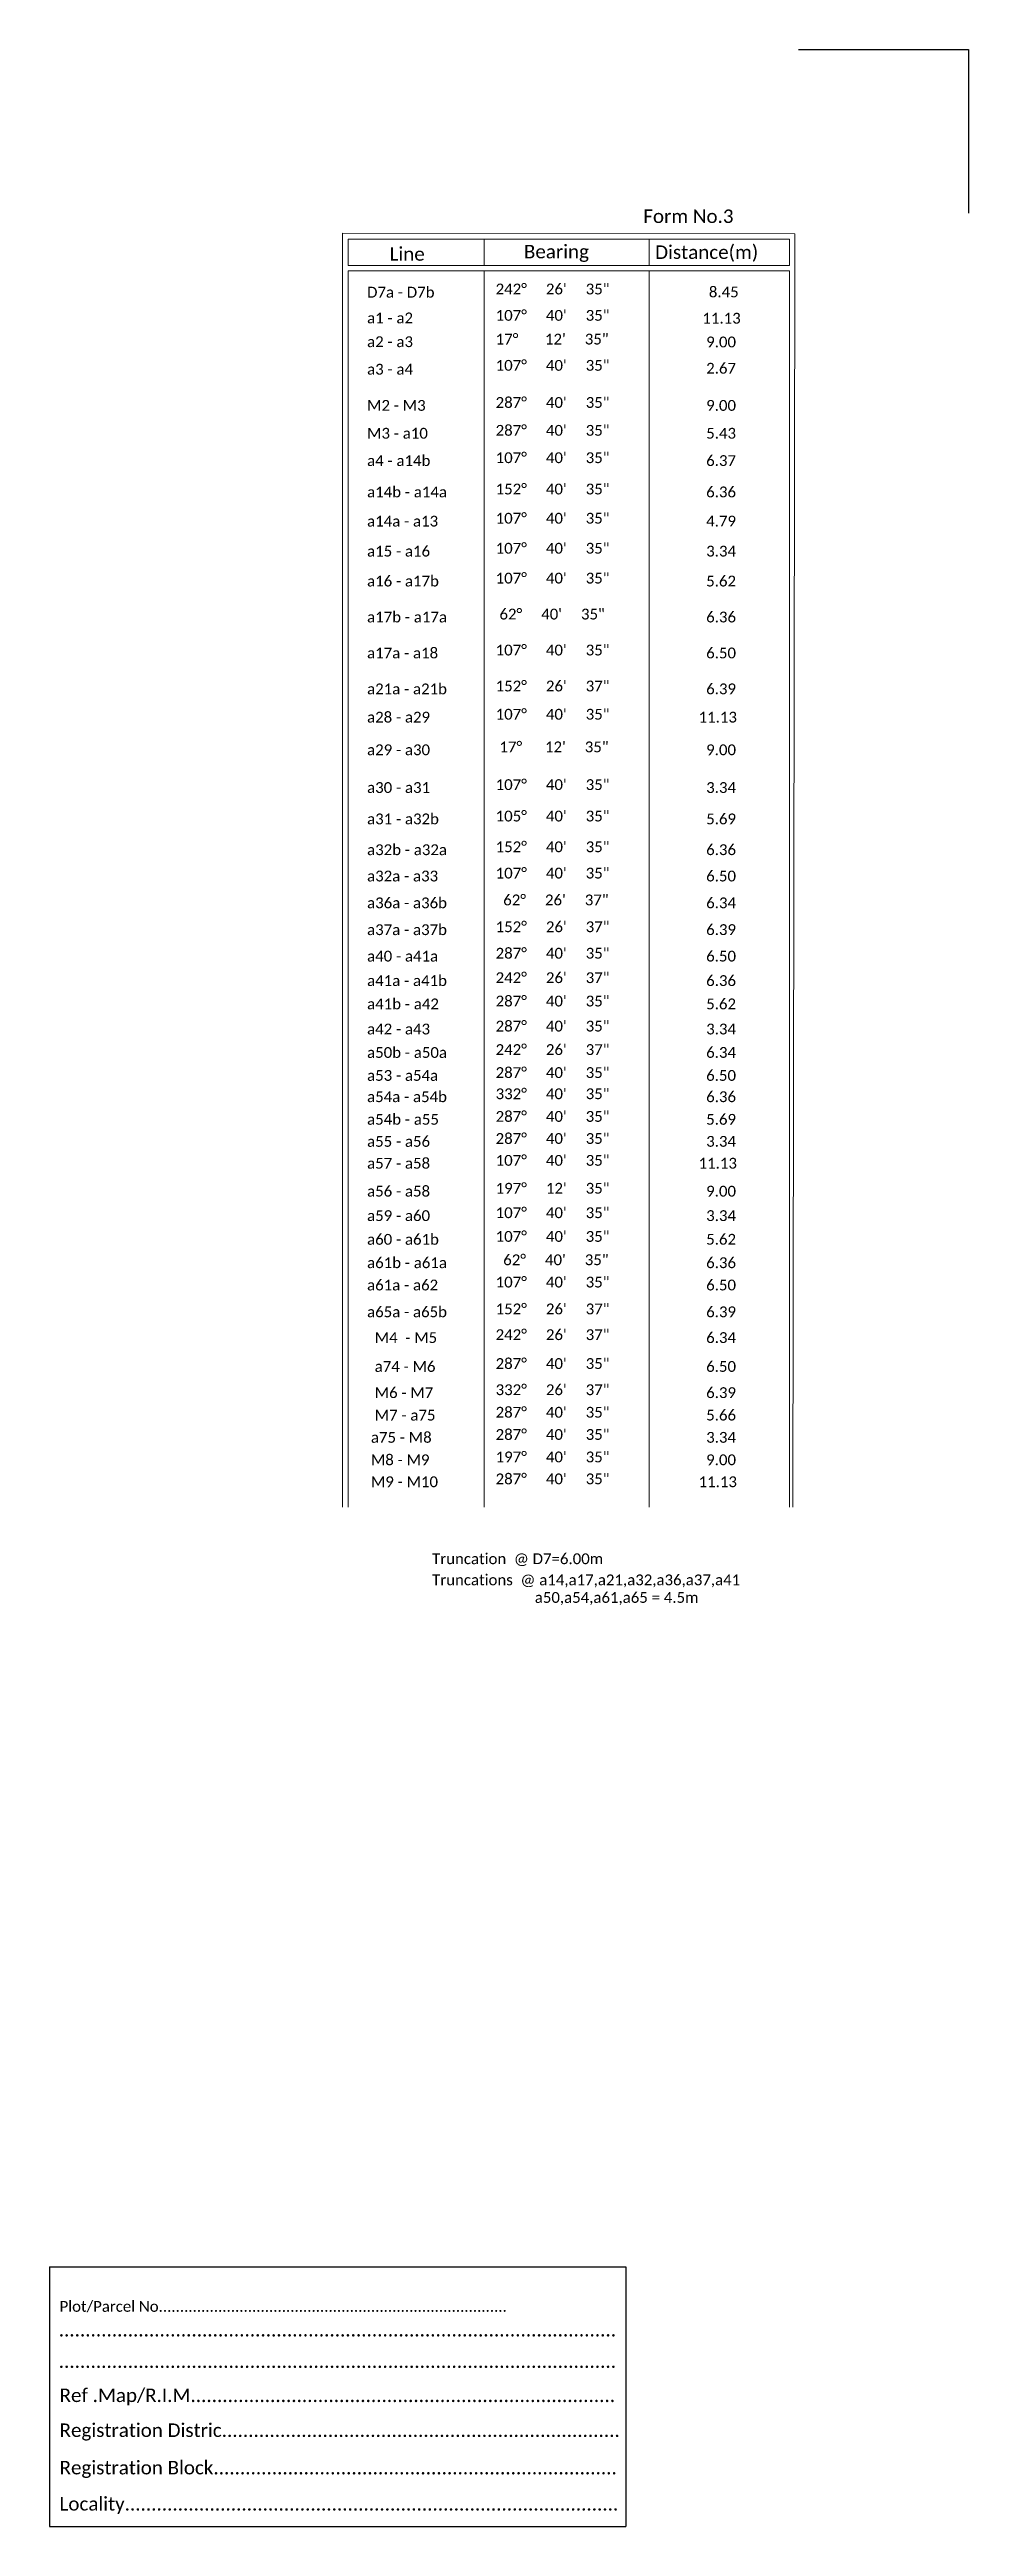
# Model space of a CAD drawing. Header units: metres. Extents: x -4486 to -2975, y 114226 to 114766.
# Drawn here: x -3906.6 to -3736.3, y 114307.6 to 114766.4 of the extents above; entities that cross this region are included whole.
import ezdxf

# ---------------------------------------------------------------- set-up
doc = ezdxf.new("R2010")
doc.units = ezdxf.units.M
doc.layers.add('form', color=7, linetype='Continuous', lineweight=5)
doc.styles.add('Legend', font='calibri.ttf')

msp = doc.modelspace()

# ---------------------------------------------------------------- texts
at = {"style": 'Legend'}
for s, p in [('D7a - D7b', (-3847.71, 114720.47)), ('8.45', (-3784.38, 114720.52)), ('a1 - a2', (-3847.71, 114715.7)), (' 11.13', (-3786.28, 114715.65)), ('a2 - a3', (-3847.71, 114711.3)), ('  9.00', (-3786.28, 114711.25)), ('a3 - a4', (-3847.71, 114706.2)), ('  2.67', (-3786.28, 114706.38)), ('M2 - M3', (-3847.71, 114699.5)), ('  9.00', (-3786.28, 114699.5)), ('M3 - a10', (-3847.71, 114694.34)), ('  5.43', (-3786.28, 114694.34)), ('a4 - a14b', (-3847.71, 114689.27)), ('  6.37', (-3786.28, 114689.28)), ('a14b - a14a', (-3847.71, 114683.47)), ('  6.36', (-3786.28, 114683.47)), ('a14a - a13', (-3847.71, 114678.06)), ('  4.79', (-3786.28, 114678.07)), ('a15 - a16', (-3847.71, 114672.5)), ('  3.34', (-3786.28, 114672.5)), ('a16 - a17b', (-3847.71, 114666.96)), ('  5.62', (-3786.28, 114666.96)), ('a17b - a17a', (-3847.71, 114660.3)), ('  6.36', (-3786.28, 114660.3)), ('a17a - a18', (-3847.71, 114653.64)), ('  6.50', (-3786.28, 114653.64)), ('a21a - a21b', (-3847.71, 114646.98)), ('  6.39', (-3786.28, 114646.99)), ('a28 - a29', (-3847.71, 114641.75)), ('11.13', (-3786.28, 114641.75)), ('a29 - a30', (-3847.71, 114635.7)), ('  9.00', (-3786.28, 114635.7)), ('a30 - a31', (-3847.71, 114628.71)), ('  3.34', (-3786.28, 114628.71)), ('a31 - a32b', (-3847.71, 114622.9)), ('  5.69', (-3786.28, 114622.9)), ('a32b - a32a', (-3847.71, 114617.19)), ('  6.36', (-3786.28, 114617.2)), ('a32a - a33', (-3847.71, 114612.32)), ('  6.50', (-3786.28, 114612.32)), ('a36a - a36b', (-3847.71, 114607.35)), ('  6.34', (-3786.28, 114607.35)), ('a37a - a37b', (-3847.71, 114602.38)), ('  6.39', (-3786.28, 114602.39)), ('a40 - a41a', (-3847.71, 114597.48)), ('  6.50', (-3786.28, 114597.48)), ('a41a - a41b', (-3847.71, 114592.95)), ('  6.36', (-3786.28, 114592.95)), ('a41b - a42', (-3847.71, 114588.63)), ('  5.62', (-3786.28, 114588.63)), ('a42 - a43', (-3847.71, 114583.98)), ('  3.34', (-3786.28, 114583.98)), ('a50b - a50a', (-3847.71, 114579.63)), ('  6.34', (-3786.28, 114579.64)), ('a53 - a54a', (-3847.71, 114575.38)), ('  6.50', (-3786.28, 114575.38)), ('a54a - a54b', (-3847.71, 114571.44)), ('a54b - a55', (-3847.71, 114567.25)), ('  6.36', (-3786.28, 114571.44)), ('  5.69', (-3786.28, 114567.25)), ('a55 - a56', (-3847.71, 114563.16)), ('  3.34', (-3786.28, 114563.17)), ('a57 - a58', (-3847.71, 114559.11)), ('11.13', (-3786.28, 114559.12)), ('a56 - a58', (-3847.71, 114553.94)), ('  9.00', (-3786.28, 114553.94)), ('a59 - a60', (-3847.71, 114549.41)), ('  3.34', (-3786.28, 114549.41)), ('a60 - a61b', (-3847.71, 114545.02)), ('  5.62', (-3786.28, 114545.03)), ('a61b - a61a', (-3847.71, 114540.69)), ('  6.36', (-3786.28, 114540.69)), ('a61a - a62', (-3847.71, 114536.56)), ('  6.50', (-3786.28, 114536.56)), ('a65a - a65b', (-3847.71, 114531.59)), ('  6.39', (-3786.28, 114531.59)), ('  M4  - M5', (-3847.71, 114526.82)), ('  6.34', (-3786.28, 114526.82)), ('  a74 - M6', (-3847.71, 114521.47)), ('  6.50', (-3786.28, 114521.47)), ('  M6 - M7', (-3847.71, 114516.62)), ('  M7 - a75', (-3847.71, 114512.45)), ('  6.39', (-3786.28, 114516.62)), ('  5.66', (-3786.28, 114512.46)), (' a75 - M8', (-3847.71, 114508.34)), ('  3.34', (-3786.28, 114508.34)), (' M8 - M9', (-3847.71, 114504.18)), ('  9.00', (-3786.28, 114504.18)), (' M9 - M10', (-3847.71, 114500.11)), ('11.13', (-3786.28, 114500.11))]:
    msp.add_text(s, height=2, dxfattribs=at).set_placement(p)
at = {"color": 7, "style": 'Legend'}
msp.add_text('Plot/Parcel No..................................................................................', height=2, dxfattribs=at).set_placement((-3904.7, 114347.36))
at = {"color": 7, "char_height": 2, "attachment_point": 1, "style": 'Legend'}
for s, heights, insert in [('242%%D     26\'     35"', [0], (-3823.89, 114723.06)), ('107%%D     40\'     35"', [0], (-3823.89, 114718.18)), ('17%%D       12\'     35"', [0], (-3823.89, 114713.78)), ('107%%D     40\'     35"', [2.05], (-3823.89, 114708.92)), ('287%%D     40\'     35"', [0], (-3823.89, 114702.04)), ('287%%D     40\'     35"', [0], (-3823.89, 114696.88)), ('107%%D     40\'     35"', [0], (-3823.89, 114691.81)), ('152%%D     40\'     35"', [0], (-3823.89, 114686.01)), ('107%%D     40\'     35"', [0], (-3823.89, 114680.6)), ('107%%D     40\'     35"', [0], (-3823.89, 114675.04)), ('107%%D     40\'     35"', [0], (-3823.89, 114669.5)), (' 62%%D     40\'     35"', [0], (-3823.89, 114662.84)), ('107%%D     40\'     35"', [0], (-3823.89, 114656.18)), ('152%%D     26\'     37"', [0], (-3823.89, 114649.52)), ('107%%D     40\'     35"', [0], (-3823.89, 114644.29)), (' 17%%D      12\'     35"', [0], (-3823.89, 114638.24)), ('107%%D     40\'     35"', [0], (-3823.89, 114631.25)), ('105%%D     40\'     35"', [0], (-3823.89, 114625.43)), ('152%%D     40\'     35"', [0], (-3823.89, 114619.73)), ('107%%D     40\'     35"', [0], (-3823.89, 114614.86)), ('  62%%D     26\'     37"', [0], (-3823.89, 114609.89)), ('152%%D     26\'     37"', [0], (-3823.89, 114604.92)), ('287%%D     40\'     35"', [0], (-3823.89, 114600.02)), ('242%%D     26\'     37"', [0], (-3823.89, 114595.49)), ('287%%D     40\'     35"', [0], (-3823.89, 114591.16)), ('287%%D     40\'     35"', [0], (-3823.89, 114586.52)), ('242%%D     26\'     37"', [0], (-3823.89, 114582.17)), ('287%%D     40\'     35"', [0], (-3823.89, 114577.91)), ('332%%D     40\'     35"', [0], (-3823.89, 114573.98)), ('287%%D     40\'     35"', [0], (-3823.89, 114569.79)), ('287%%D     40\'     35"', [0], (-3823.89, 114565.7)), ('107%%D     40\'     35"', [0], (-3823.89, 114561.65)), ('197%%D     12\'     35"', [0], (-3823.89, 114556.48)), ('107%%D     40\'     35"', [0], (-3823.89, 114551.95)), ('107%%D     40\'     35"', [0], (-3823.89, 114547.56)), ('  62%%D     40\'     35"', [0], (-3823.89, 114543.23)), ('107%%D     40\'     35"', [0], (-3823.89, 114539.1)), ('152%%D     26\'     37"', [0], (-3823.89, 114534.13)), ('242%%D     26\'     37"', [0], (-3823.89, 114529.36)), ('287%%D     40\'     35"', [0], (-3823.89, 114524.01)), ('332%%D     26\'     37"', [0], (-3823.89, 114519.16)), ('287%%D     40\'     35"', [0], (-3823.89, 114514.99)), ('287%%D     40\'     35"', [0], (-3823.89, 114510.87)), ('197%%D     40\'     35"', [0], (-3823.89, 114506.71)), ('287%%D     40\'     35"', [0], (-3823.89, 114502.65))]:
    msp.add_mtext_dynamic_manual_height_columns(s, width=198.3471, gutter_width=1, heights=heights, dxfattribs=dict(at, insert=insert))
at = {"layer": 'form', "style": 'Legend'}
for s, height, p in [(' Form No.3', 2.5, (-3797.41, 114734.29)), ('Line', 2.5, (-3843.55, 114727.3)), ('Bearing', 2.5, (-3818.65, 114727.74)), ('Distance(m)', 2.5, (-3794.33, 114727.63)), ('Truncation  @ D7=6.00m', 2, (-3835.66, 114485.85)), ('Truncations  @ a14,a17,a21,a32,a36,a37,a41', 2, (-3835.66, 114481.94)), ('                           a50,a54,a61,a65 = 4.5m ', 2, (-3835.66, 114478.68)), ('.........................................................................................................', 2.5, (-3904.86, 114342.79)), ('.........................................................................................................', 2.5, (-3904.86, 114336.97)), ('Ref .Map/R.I.M................................................................................', 2.5, (-3904.7, 114330.64)), ('Registration Distric...........................................................................', 2.5, (-3904.7, 114324.17)), ('Registration Block............................................................................', 2.5, (-3904.7, 114317.24)), ('Locality.............................................................................................', 2.5, (-3904.71, 114310.54))]:
    msp.add_text(s, height=height, dxfattribs=at).set_placement(p)

# ---------------------------------------------------------------- linework, layer by layer
at = {"color": 0}
for p, q in [((-3767.77, 114766.42), (-3736.26, 114766.42)), ((-3736.26, 114766.42), (-3736.26, 114736.11))]:
    msp.add_line(p, q, dxfattribs=at)
at = {"color": 7, "flags": 128}
for points in [[(-3906.57, 114355.69), (-3799.76, 114355.69)], [(-3906.57, 114355.69), (-3906.57, 114307.59)], [(-3799.76, 114355.69), (-3799.76, 114307.59)], [(-3906.57, 114307.59), (-3799.76, 114307.59)]]:
    msp.add_lwpolyline(points, dxfattribs=at)
at = {"layer": 'form', "lineweight": 20}
for p, q in [((-3852.26, 114732.38), (-3768.43, 114732.29)), ((-3852.26, 114732.38), (-3852.26, 114726.01)), ((-3851.24, 114731.27), (-3769.44, 114731.27)), ((-3851.24, 114731.27), (-3851.24, 114726.41)), ((-3826.02, 114731.27), (-3826.02, 114726.41)), ((-3795.44, 114731.27), (-3795.44, 114726.41)), ((-3769.44, 114731.27), (-3769.44, 114726.41)), ((-3768.43, 114732.29), (-3768.43, 114726.41)), ((-3852.26, 114726.01), (-3852.26, 114496.38)), ((-3851.24, 114726.41), (-3769.44, 114726.41)), ((-3851.24, 114725.4), (-3769.44, 114725.4)), ((-3851.24, 114725.4), (-3851.24, 114496.38)), ((-3826.02, 114725.4), (-3826.02, 114496.38)), ((-3795.44, 114725.4), (-3795.44, 114496.38)), ((-3769.44, 114725.4), (-3769.44, 114496.38)), ((-3768.43, 114726.41), (-3768.8, 114496.38))]:
    msp.add_line(p, q, dxfattribs=at)

msp.set_redraw_order([(e.dxf.handle, doc.entitydb.next_handle()) for e in msp.query("TEXT MTEXT ATTDEF DIMENSION ARC_DIMENSION")])  # texts and dimensions are drawn at this point

doc.saveas('drawing.dxf')
